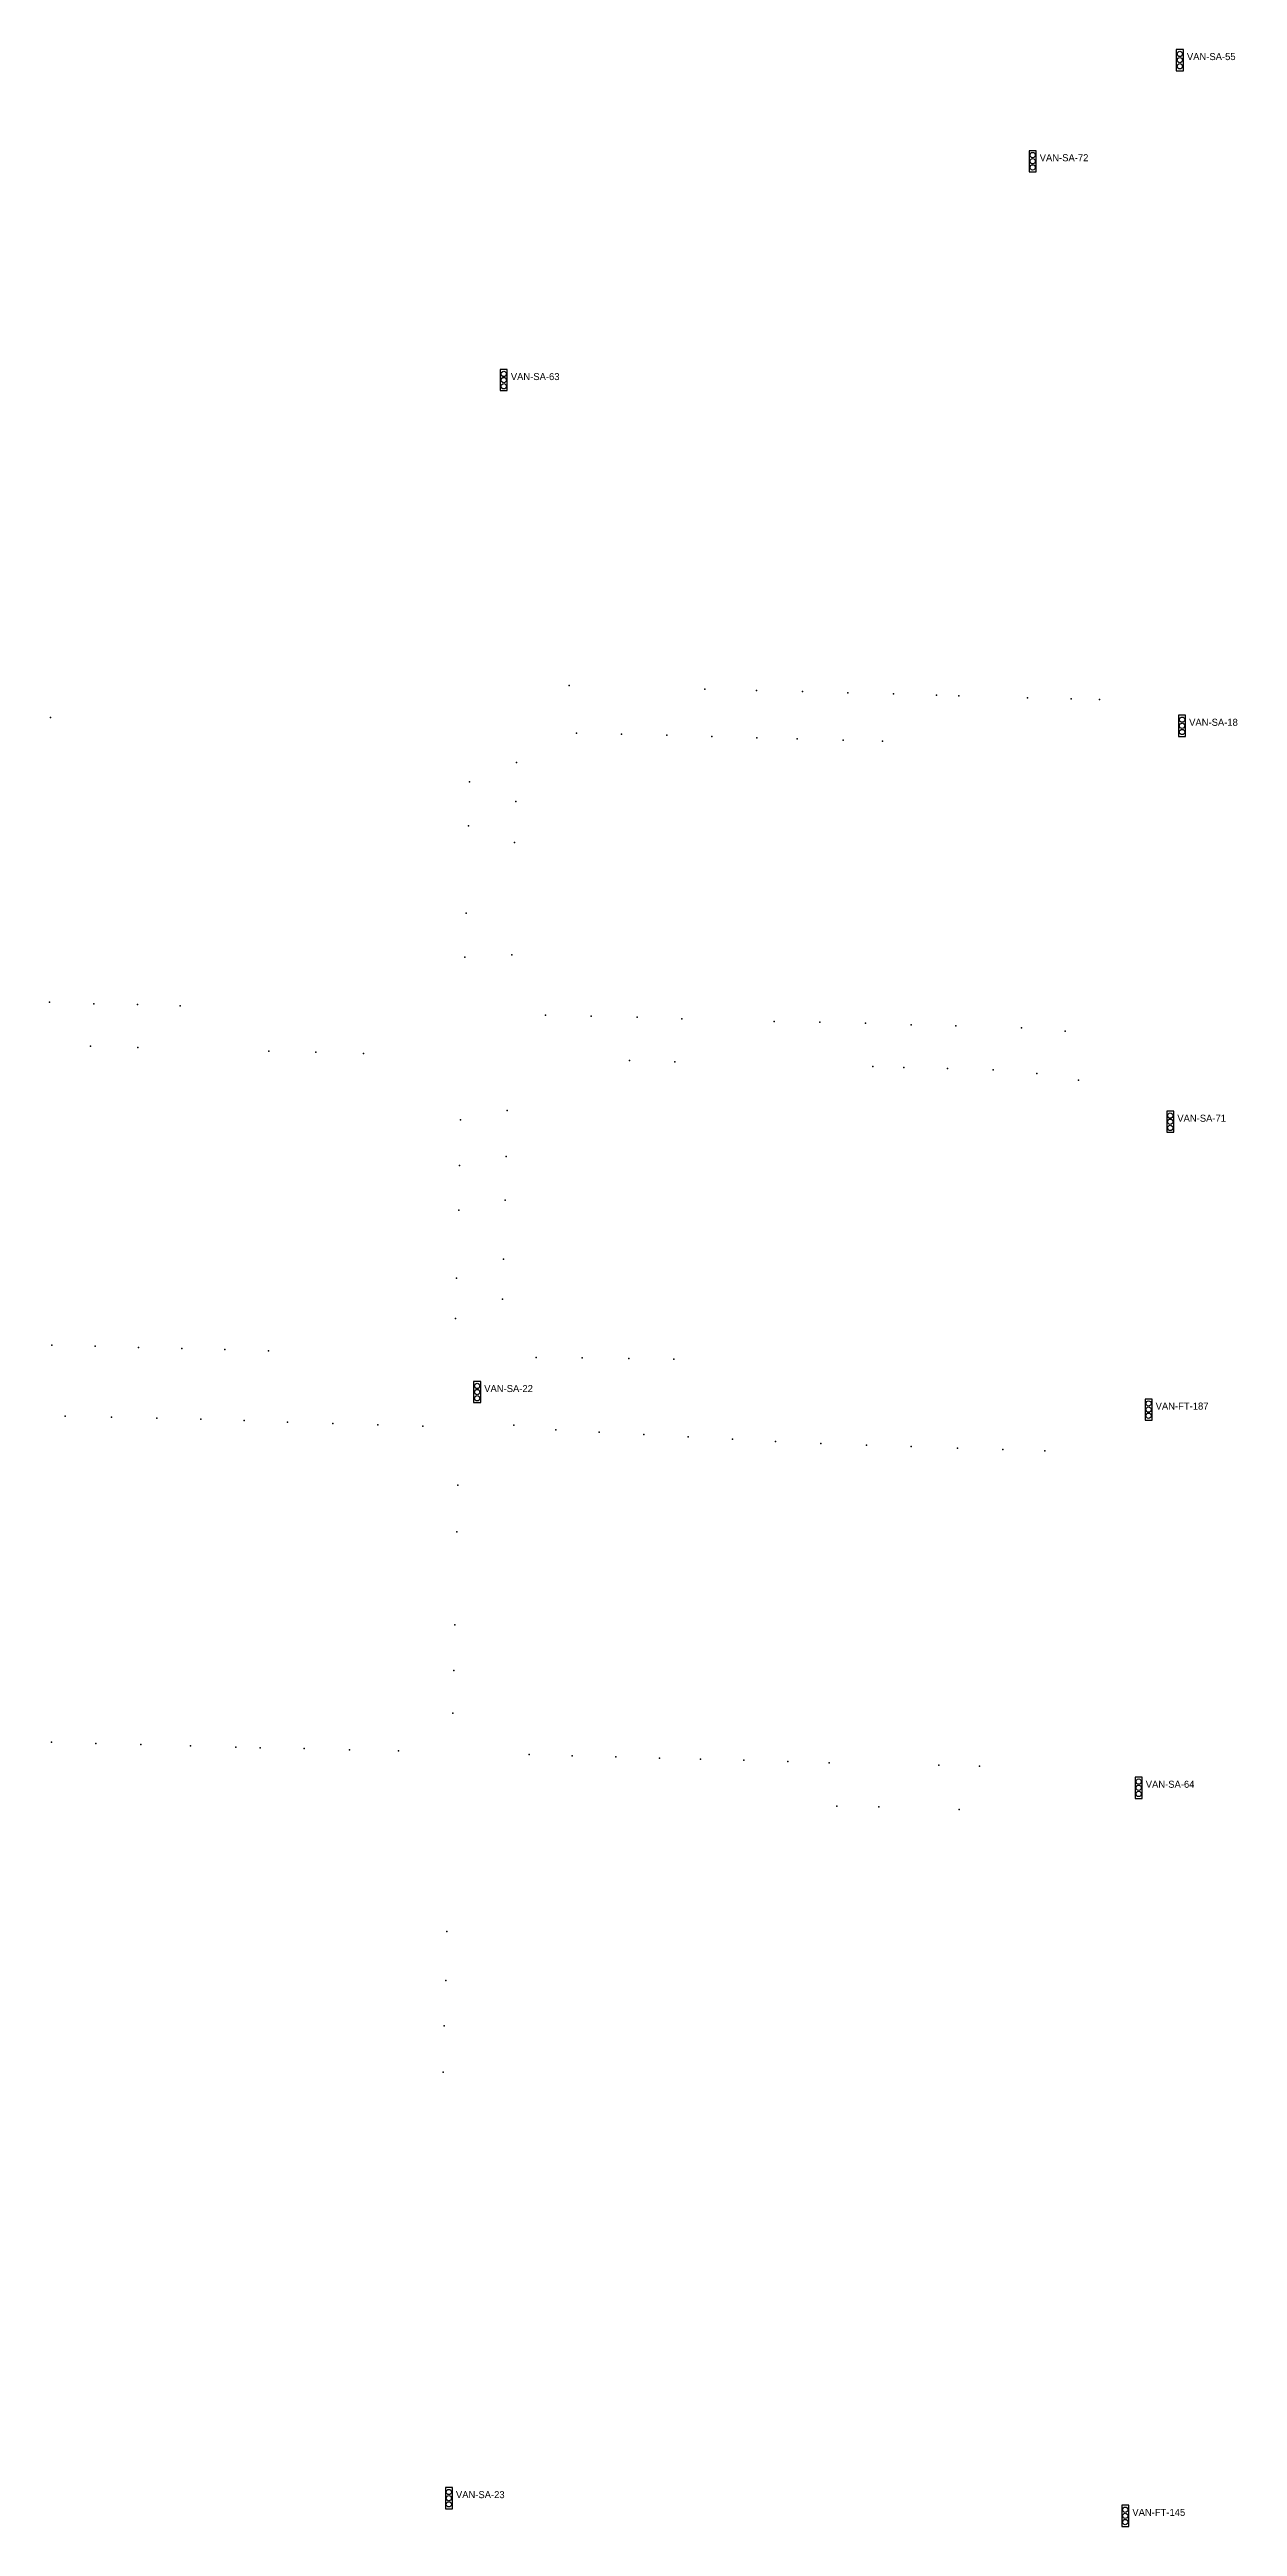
# Model space of a CAD drawing. Header units: inches. Extents: x 486474 to 494239, y 5455982 to 5460069.
# Drawn here: x 491330 to 491667, y 5456406 to 5457110 of the extents above; entities that cross this region are included whole.
import ezdxf

# ---------------------------------------------------------------- set-up
doc = ezdxf.new("R2010")
doc.units = ezdxf.units.IN
doc.header["$MEASUREMENT"] = 0
doc.layers.add('Parking Meters', color=10, linetype='Continuous')
doc.layers.add('Traffic Signals', color=10, linetype='Continuous')

msp = doc.modelspace()

# ---------------------------------------------------------------- texts
at = {"layer": 'Traffic Signals', "color": 1}
for s, p in [('VAN-SA-55', (491652.38, 5457106.82)), ('VAN-SA-72', (491610.6, 5457078.1)), ('VAN-SA-63', (491460.48, 5457015.94)), ('VAN-SA-18', (491653.02, 5456917.75)), ('VAN-SA-71', (491649.66, 5456805.3)), ('VAN-SA-22', (491452.93, 5456728.52)), ('VAN-FT-187', (491643.51, 5456723.55)), ('VAN-SA-64', (491640.7, 5456616.14)), ('VAN-SA-23', (491444.9, 5456414.39)), ('VAN-FT-145', (491636.9, 5456409.35))]:
    msp.add_text(s, height=2, dxfattribs=at).set_placement(p)

# ---------------------------------------------------------------- linework, layer by layer
at = {"layer": 'Parking Meters', "color": 7}
for p in [(491477.05, 5456929.24), (491515.51, 5456928.14), (491515.51, 5456928.14), (491530.22, 5456927.82), (491530.22, 5456927.82), (491543.24, 5456927.48), (491543.24, 5456927.48), (491556.19, 5456927.1), (491556.19, 5456927.1), (491569.09, 5456926.8), (491569.09, 5456926.8), (491581.34, 5456926.43), (491581.34, 5456926.43), (491587.64, 5456926.27), (491607.18, 5456925.71), (491619.57, 5456925.37), (491619.57, 5456925.37), (491627.57, 5456925.19), (491329.86, 5456920.14), (491479.17, 5456915.7), (491479.17, 5456915.7), (491491.87, 5456915.38), (491491.87, 5456915.38), (491504.73, 5456915.08), (491504.73, 5456915.08), (491517.54, 5456914.7), (491517.54, 5456914.7), (491530.27, 5456914.37), (491530.27, 5456914.37), (491541.79, 5456914.09), (491541.79, 5456914.09), (491554.78, 5456913.67), (491554.78, 5456913.67), (491565.95, 5456913.43), (491565.95, 5456913.43), (491448.79, 5456901.84), (491448.79, 5456901.84), (491462.13, 5456907.38), (491461.88, 5456896.27), (491461.88, 5456896.27), (491448.45, 5456889.3), (491448.45, 5456889.3), (491461.56, 5456884.59), (491461.56, 5456884.59), (491447.82, 5456864.54), (491447.82, 5456864.54), (491447.46, 5456852.09), (491447.46, 5456852.09), (491460.81, 5456852.7), (491460.81, 5456852.7), (491329.56, 5456839.22), (491329.56, 5456839.22), (491342.12, 5456838.8), (491342.12, 5456838.8), (491354.54, 5456838.58), (491354.54, 5456838.58), (491366.62, 5456838.24), (491366.62, 5456838.24), (491470.29, 5456835.59), (491483.26, 5456835.25), (491483.26, 5456835.25), (491496.33, 5456835), (491496.33, 5456835), (491509.07, 5456834.54), (491509.07, 5456834.54), (491535.2, 5456833.78), (491535.2, 5456833.78), (491548.21, 5456833.58), (491548.21, 5456833.58), (491561.16, 5456833.26), (491561.16, 5456833.26), (491574.16, 5456832.85), (491574.16, 5456832.85), (491586.81, 5456832.55), (491586.81, 5456832.55), (491605.46, 5456831.95), (491617.79, 5456831), (491617.79, 5456831), (491341.21, 5456826.78), (491341.21, 5456826.78), (491354.64, 5456826.37), (491354.64, 5456826.37), (491391.84, 5456825.37), (491391.84, 5456825.37), (491405.13, 5456825.02), (491405.13, 5456825.02), (491418.71, 5456824.68), (491418.71, 5456824.68), (491494.14, 5456822.72), (491494.14, 5456822.72), (491507.07, 5456822.3), (491507.07, 5456822.3), (491563.21, 5456821.02), (491572.03, 5456820.71), (491572.03, 5456820.71), (491584.41, 5456820.41), (491584.41, 5456820.41), (491597.41, 5456820.05), (491597.41, 5456820.05), (491609.81, 5456819.04), (491609.81, 5456819.04), (491621.63, 5456817.14), (491446.24, 5456805.81), (491446.24, 5456805.81), (491459.46, 5456808.53), (491459.46, 5456808.53), (491459.2, 5456795.45), (491459.2, 5456795.45), (491445.96, 5456792.91), (491445.96, 5456792.91), (491458.85, 5456783.03), (491458.85, 5456783.03), (491445.7, 5456780.19), (491445.09, 5456760.87), (491445.09, 5456760.87), (491458.45, 5456766.27), (491458.08, 5456754.93), (491458.08, 5456754.93), (491444.78, 5456749.43), (491330.25, 5456741.85), (491330.25, 5456741.85), (491342.54, 5456741.55), (491342.54, 5456741.55), (491354.84, 5456741.22), (491354.84, 5456741.22), (491367.12, 5456740.92), (491367.12, 5456740.92), (491379.34, 5456740.59), (491379.34, 5456740.59), (491391.73, 5456740.24), (491391.73, 5456740.24), (491467.65, 5456738.36), (491480.69, 5456738.23), (491480.69, 5456738.23), (491493.98, 5456738.07), (491493.98, 5456738.07), (491506.71, 5456737.89), (491506.71, 5456737.89), (491333.95, 5456721.66), (491333.95, 5456721.66), (491347.13, 5456721.43), (491347.13, 5456721.43), (491360.04, 5456721.09), (491360.04, 5456721.09), (491372.45, 5456720.79), (491372.45, 5456720.79), (491384.75, 5456720.47), (491384.75, 5456720.47), (491397.09, 5456719.99), (491397.09, 5456719.99), (491409.99, 5456719.63), (491409.99, 5456719.63), (491422.77, 5456719.24), (491422.77, 5456719.24), (491435.5, 5456718.88), (491461.3, 5456719.1), (491473.3, 5456717.8), (491473.3, 5456717.8), (491485.52, 5456717.1), (491485.52, 5456717.1), (491498.27, 5456716.45), (491498.27, 5456716.45), (491510.82, 5456715.85), (491510.82, 5456715.85), (491523.38, 5456715.11), (491523.38, 5456715.11), (491535.65, 5456714.49), (491535.65, 5456714.49), (491548.5, 5456713.89), (491548.5, 5456713.89), (491561.48, 5456713.48), (491561.48, 5456713.48), (491574.13, 5456713.09), (491574.13, 5456713.09), (491587.23, 5456712.64), (491587.23, 5456712.64), (491600.1, 5456712.21), (491600.1, 5456712.21), (491612.1, 5456711.85), (491612.1, 5456711.85), (491445.45, 5456702.12), (491445.45, 5456702.12), (491445.19, 5456688.8), (491444.58, 5456662.38), (491444.58, 5456662.38), (491444.31, 5456649.44), (491444.31, 5456649.44), (491444.03, 5456637.3), (491330.08, 5456629.07), (491330.08, 5456629.07), (491342.72, 5456628.76), (491342.72, 5456628.76), (491355.48, 5456628.4), (491355.48, 5456628.4), (491369.61, 5456628.05), (491369.61, 5456628.05), (491382.41, 5456627.71), (491382.41, 5456627.71), (491389.33, 5456627.53), (491401.85, 5456627.3), (491401.85, 5456627.3), (491414.68, 5456626.91), (491414.68, 5456626.91), (491428.59, 5456626.67), (491428.59, 5456626.67), (491465.67, 5456625.58), (491477.85, 5456625.26), (491477.85, 5456625.26), (491490.25, 5456624.92), (491490.25, 5456624.92), (491502.72, 5456624.58), (491502.72, 5456624.58), (491514.33, 5456624.27), (491514.33, 5456624.27), (491526.59, 5456623.95), (491526.59, 5456623.95), (491539.14, 5456623.56), (491539.14, 5456623.56), (491550.89, 5456623.26), (491550.89, 5456623.26), (491581.98, 5456622.54), (491593.47, 5456622.25), (491593.47, 5456622.25), (491553.03, 5456610.94), (491553.03, 5456610.94), (491564.9, 5456610.71), (491587.73, 5456609.95), (491587.73, 5456609.95), (491442.35, 5456575.3), (491442.35, 5456575.3), (491442.04, 5456561.41), (491442.04, 5456561.41), (491441.55, 5456548.5), (491441.55, 5456548.5), (491441.32, 5456535.38)]:
    msp.add_point(p, dxfattribs=at)
at = {"layer": 'Traffic Signals', "color": 1}
for points in [[(491649.38, 5457103.82), (491651.38, 5457103.82), (491651.38, 5457109.82), (491649.38, 5457109.82)], [(491607.6, 5457075.1), (491609.6, 5457075.1), (491609.6, 5457081.1), (491607.6, 5457081.1)], [(491457.48, 5457012.94), (491459.48, 5457012.94), (491459.48, 5457018.94), (491457.48, 5457018.94)], [(491650.02, 5456914.75), (491652.02, 5456914.75), (491652.02, 5456920.75), (491650.02, 5456920.75)], [(491646.66, 5456802.3), (491648.66, 5456802.3), (491648.66, 5456808.3), (491646.66, 5456808.3)], [(491449.93, 5456725.52), (491451.93, 5456725.52), (491451.93, 5456731.52), (491449.93, 5456731.52)], [(491640.51, 5456720.55), (491642.51, 5456720.55), (491642.51, 5456726.55), (491640.51, 5456726.55)], [(491637.7, 5456613.14), (491639.7, 5456613.14), (491639.7, 5456619.14), (491637.7, 5456619.14)], [(491441.9, 5456411.39), (491443.9, 5456411.39), (491443.9, 5456417.39), (491441.9, 5456417.39)], [(491633.9, 5456406.35), (491635.9, 5456406.35), (491635.9, 5456412.35), (491633.9, 5456412.35)]]:
    msp.add_lwpolyline(points, close=True, dxfattribs=at)
for centre in [(491650.38, 5457108.57), (491650.38, 5457106.82), (491650.38, 5457105.07), (491608.6, 5457079.85), (491608.6, 5457078.1), (491608.6, 5457076.35), (491458.48, 5457017.69), (491458.48, 5457015.94), (491458.48, 5457014.19), (491651.02, 5456919.5), (491651.02, 5456917.75), (491651.02, 5456916), (491647.66, 5456807.05), (491647.66, 5456805.3), (491647.66, 5456803.55), (491450.93, 5456730.27), (491450.93, 5456728.52), (491450.93, 5456726.77), (491641.51, 5456725.3), (491641.51, 5456723.55), (491641.51, 5456721.8), (491638.7, 5456617.89), (491638.7, 5456616.14), (491638.7, 5456614.39), (491442.9, 5456416.14), (491442.9, 5456414.39), (491442.9, 5456412.64), (491634.9, 5456411.1), (491634.9, 5456409.35), (491634.9, 5456407.6)]:
    msp.add_circle(centre, 0.75, dxfattribs=at)

msp.set_redraw_order([(e.dxf.handle, doc.entitydb.next_handle()) for e in msp.query("TEXT MTEXT ATTDEF DIMENSION ARC_DIMENSION")])  # texts and dimensions are drawn at this point

doc.saveas('drawing.dxf')
